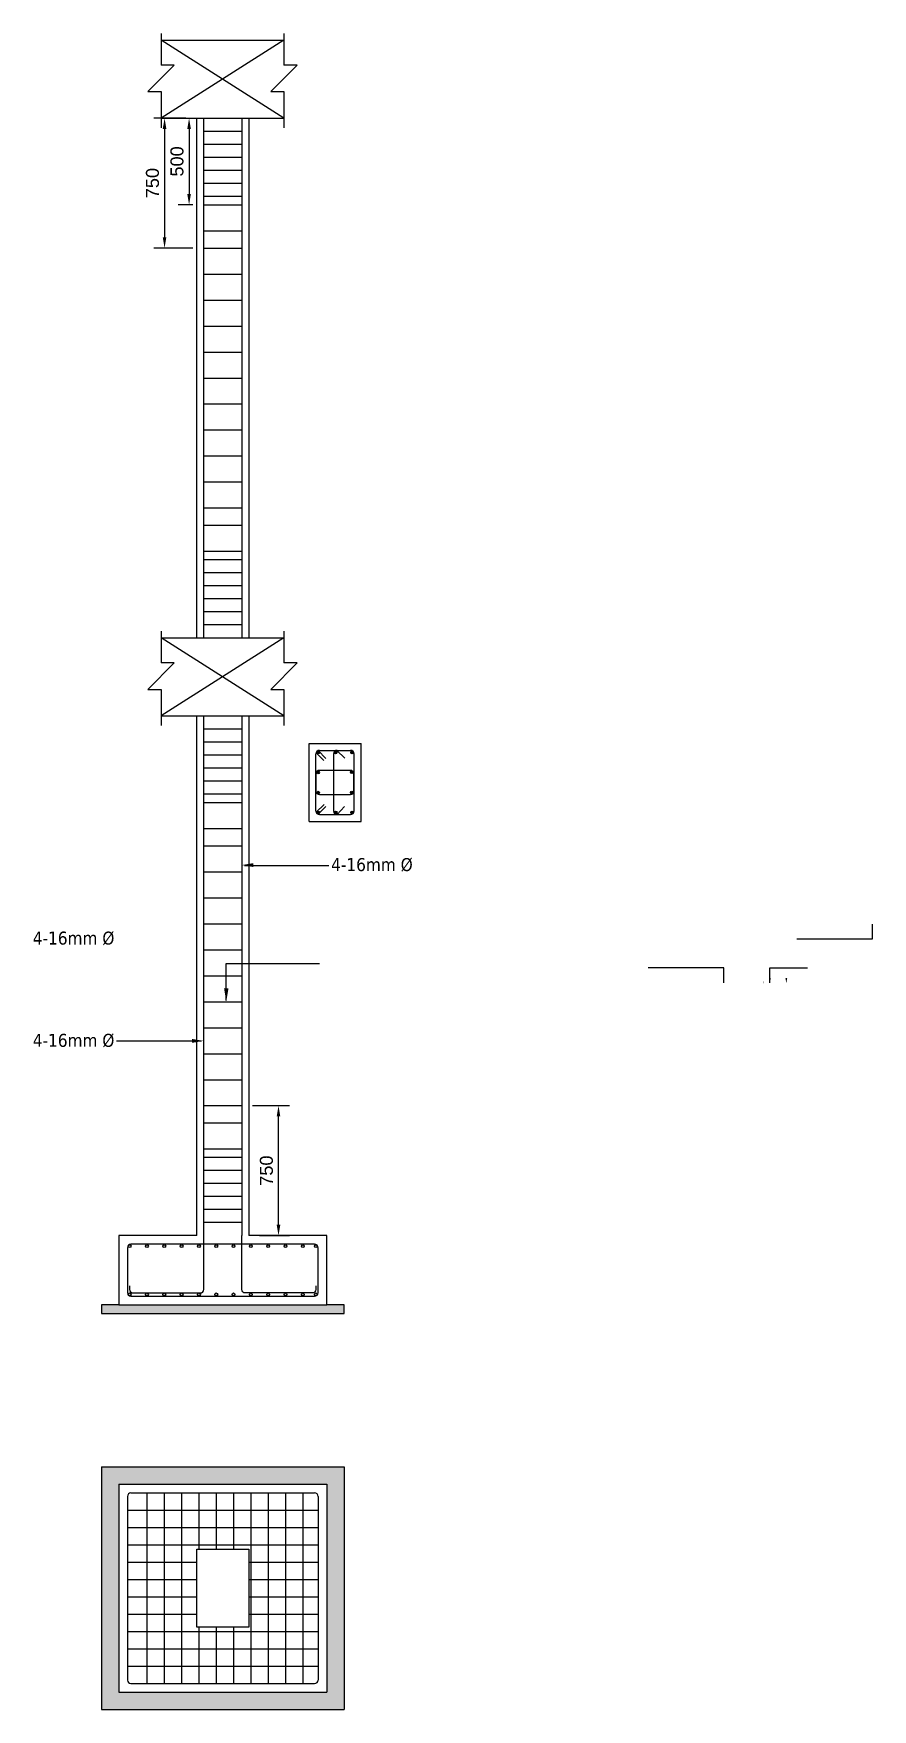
# Model space of a CAD drawing. Header units: millimetres. Extents: x 2923 to 3086, y 1840 to 1916.
# Drawn here: x 2923.36 to 2928.2, y 1906.54 to 1916.21 of the extents above; entities that cross this region are included whole.
import ezdxf

# ---------------------------------------------------------------- set-up
doc = ezdxf.new("R2010")
doc.units = ezdxf.units.MM
for name, color, linetype in [('BEAM', 4, 'Continuous'), ('COLUMN', 1, 'Continuous'), ('DIM_50', 7, 'Continuous'), ('REINFORCEMENT', 50, 'Continuous')]:
    doc.layers.add(name, color=color, linetype=linetype)
doc.layers.add('Text', color=7, linetype='Continuous', lineweight=13)
doc.styles.get("Standard").update_dxf_attribs({"font": 'arial.ttf'})
doc.styles.add('Tahoma', font='tahoma.ttf')
doc.dimstyles.new('DIM-25', dxfattribs={"dimtxt": 0.075, "dimasz": 0.0625, "dimexe": 0.0625, "dimexo": 0.0625, "dimgap": 0.03125, "dimtad": 1, "dimdec": 0, "dimlfac": 1000, "dimzin": 1, "dimdsep": 46, "dimtxsty": 'Standard', "dimcen": 0.1, "dimadec": 0, "dimazin": 0, "dimtfac": 1, "dimtdec": 0, "dimtmove": 0, "dimatfit": 3, "dimfxl": 1, "dimarcsym": 0})

msp = doc.modelspace()

# ---------------------------------------------------------------- texts
at = {"layer": 'Text', "char_height": 0.075, "width": 0.597645, "style": 'Tahoma'}
for insert, attachment_point in [((2925.0777, 1911.4505), 1), ((2923.827, 1911.0261), 3), ((2923.827, 1910.436), 3)]:
    msp.add_mtext('4-16mm %%C', dxfattribs=dict(at, insert=insert, attachment_point=attachment_point))

# ---------------------------------------------------------------- blocks, each defined once
blk = doc.blocks.new('*D39')
at = {"color": 0, "lineweight": -2, "transparency": 16777216}
for p, q in [((2924.6248, 1910.0214), (2924.8366, 1910.0214)), ((2924.7741, 1909.3339), (2924.7741, 1909.9589)), ((2924.6648, 1909.2714), (2924.8366, 1909.2714))]:
    blk.add_line(p, q, dxfattribs=at)
at = {"color": 0, "transparency": 16777216}
for points in [[(2924.7637, 1909.9589), (2924.7845, 1909.9589), (2924.7741, 1910.0214)], [(2924.7637, 1909.3339), (2924.7845, 1909.3339), (2924.7741, 1909.2714)]]:
    blk.add_solid(points, dxfattribs=at)
at = {"layer": 'Defpoints', "color": 0, "transparency": 16777216}
for p in [(2924.5623, 1910.0214), (2924.7741, 1910.0214), (2924.6023, 1909.2714)]:
    blk.add_point(p, dxfattribs=at)
at = {"color": 0, "transparency": 16777216, "insert": (2924.7045, 1909.6464), "char_height": 0.075, "attachment_point": 5, "rotation": 90}
blk.add_mtext('750', dxfattribs=at)
blk = doc.blocks.new('*D40')
at = {"color": 0, "lineweight": -2, "transparency": 16777216}
for p, q in [((2924.2398, 1915.7214), (2924.1955, 1915.7214)), ((2924.258, 1915.6589), (2924.258, 1915.2839)), ((2924.2798, 1915.2214), (2924.1955, 1915.2214))]:
    blk.add_line(p, q, dxfattribs=at)
at = {"color": 0, "transparency": 16777216}
for points in [[(2924.2476, 1915.6589), (2924.2684, 1915.6589), (2924.258, 1915.7214)], [(2924.2476, 1915.2839), (2924.2684, 1915.2839), (2924.258, 1915.2214)]]:
    blk.add_solid(points, dxfattribs=at)
at = {"layer": 'Defpoints', "color": 0, "transparency": 16777216}
for p in [(2924.3023, 1915.7214), (2924.258, 1915.2214), (2924.3423, 1915.2214)]:
    blk.add_point(p, dxfattribs=at)
at = {"color": 0, "transparency": 16777216, "insert": (2924.1884, 1915.4714), "char_height": 0.075, "attachment_point": 5, "rotation": 90}
blk.add_mtext('500', dxfattribs=at)
blk = doc.blocks.new('*D41')
at = {"color": 0, "lineweight": -2, "transparency": 16777216}
for p, q in [((2924.2398, 1915.7214), (2924.0541, 1915.7214)), ((2924.1166, 1915.6589), (2924.1166, 1915.0339)), ((2924.2798, 1914.9714), (2924.0541, 1914.9714))]:
    blk.add_line(p, q, dxfattribs=at)
at = {"color": 0, "transparency": 16777216}
for points in [[(2924.1061, 1915.6589), (2924.127, 1915.6589), (2924.1166, 1915.7214)], [(2924.1061, 1915.0339), (2924.127, 1915.0339), (2924.1166, 1914.9714)]]:
    blk.add_solid(points, dxfattribs=at)
at = {"layer": 'Defpoints', "color": 0, "transparency": 16777216}
for p in [(2924.3023, 1915.7214), (2924.1166, 1914.9714), (2924.3423, 1914.9714)]:
    blk.add_point(p, dxfattribs=at)
at = {"color": 0, "transparency": 16777216, "insert": (2924.047, 1915.3464), "char_height": 0.075, "attachment_point": 5, "rotation": 90}
blk.add_mtext('750', dxfattribs=at)

# ---------------------------------------------------------------- dimensions: what is measured, and where the dimension line sits
for base, p2, picture, middle in [((2924.1166, 1914.9714), (2924.3423, 1914.9714), '*D41', (2924.1166, 1915.3464)), ((2924.258, 1915.2214), (2924.3423, 1915.2214), '*D40', (2924.258, 1915.4714))]:
    dim = msp.add_linear_dim(base=base, p1=(2924.3023, 1915.7214), p2=p2, angle=90, dimstyle='DIM-25')
    dim.commit()
    dim.dimension.update_dxf_attribs({"geometry": picture, "text_midpoint": middle, "dimtype": 160})
dim = msp.add_linear_dim(base=(2924.7741, 1910.0214), p1=(2924.6023, 1909.2714), p2=(2924.5623, 1910.0214), angle=90, dimstyle='DIM-25')
dim.commit()
dim.dimension.update_dxf_attribs({"geometry": '*D39', "text_midpoint": (2924.7045, 1909.6464)})

# ---------------------------------------------------------------- hatches: boundary and pattern name
at = {"true_color": 0x636466}
h = msp.add_hatch(color=251, dxfattribs=at)
h.dxf.hatch_style = 1
h.paths.add_polyline_path([(2925.1523, 1908.8714), (2925.0523, 1908.8714), (2923.8523, 1908.8714), (2923.7523, 1908.8714), (2923.7523, 1908.8214), (2925.1523, 1908.8214)])
h = msp.add_hatch(color=251, dxfattribs=at)
h.dxf.hatch_style = 1
h.paths.add_polyline_path([(2925.1523, 1907.9362), (2923.7523, 1907.9362), (2923.7523, 1906.5362), (2925.1523, 1906.5362)])
h.paths.add_polyline_path([(2923.8523, 1907.8362), (2925.0523, 1907.8362), (2925.0523, 1906.6362), (2923.8523, 1906.6362)], flags=16)
h.paths.add_polyline_path([(2923.9223, 1907.7862), (2924.9823, 1907.7862, -0.414214), (2925.0023, 1907.7662), (2925.0023, 1906.7062, -0.414214), (2924.9823, 1906.6862), (2923.9223, 1906.6862, -0.414214), (2923.9023, 1906.7062), (2923.9023, 1907.7662, -0.414214)], flags=0)
h.paths.add_polyline_path([(2924.915, 1907.6862), (2924.915, 1906.7862), (2924.015, 1906.7862), (2924.015, 1907.6862)], flags=0)
h.paths.add_polyline_path([(2924.815, 1907.5862), (2924.815, 1906.8862), (2924.115, 1906.8862), (2924.115, 1907.5862)], flags=0)
h.paths.add_polyline_path([(2924.715, 1907.4862), (2924.715, 1906.9862), (2924.215, 1906.9862), (2924.215, 1907.4862)], flags=0)
h.paths.add_polyline_path([(2924.3023, 1907.4612), (2924.6023, 1907.4612), (2924.6023, 1907.3862), (2924.615, 1907.3862), (2924.615, 1907.0862), (2924.6023, 1907.0862), (2924.6023, 1907.0112), (2924.3023, 1907.0112)], flags=0)
at = {"layer": 'REINFORCEMENT'}
h = msp.add_hatch(color=256, dxfattribs=at)
h.dxf.hatch_style = 1
h.paths.add_polyline_path([(2924.9937, 1912.06, 1), (2925.0097, 1912.06, 1)])
h = msp.add_hatch(color=256, dxfattribs=at)
h.dxf.hatch_style = 1
h.paths.add_polyline_path([(2925.0953, 1912.0595, 1), (2925.1113, 1912.0595, 1)])
h = msp.add_hatch(color=256, dxfattribs=at)
h.dxf.hatch_style = 1
h.paths.add_polyline_path([(2925.1909, 1912.06, 1), (2925.2069, 1912.06, 1)])
h = msp.add_hatch(color=256, dxfattribs=at)
h.dxf.hatch_style = 1
h.paths.add_polyline_path([(2924.9937, 1911.945, 1), (2925.0097, 1911.945, 1)])
h = msp.add_hatch(color=256, dxfattribs=at)
h.dxf.hatch_style = 1
h.paths.add_polyline_path([(2925.189, 1911.946, 1), (2925.205, 1911.946, 1)])
h = msp.add_hatch(color=256, dxfattribs=at)
h.dxf.hatch_style = 1
h.paths.add_polyline_path([(2924.9948, 1911.8279, 1), (2925.0108, 1911.8279, 1)])
h = msp.add_hatch(color=256, dxfattribs=at)
h.dxf.hatch_style = 1
h.paths.add_polyline_path([(2925.1897, 1911.8286, 1), (2925.2057, 1911.8286, 1)])
h = msp.add_hatch(color=256, dxfattribs=at)
h.dxf.hatch_style = 1
h.paths.add_polyline_path([(2925.0097, 1911.714, 1), (2924.9937, 1911.714, 1)])
h = msp.add_hatch(color=256, dxfattribs=at)
h.dxf.hatch_style = 1
h.paths.add_polyline_path([(2925.1119, 1911.7139, 1), (2925.0959, 1911.7139, 1)])
h = msp.add_hatch(color=256, dxfattribs=at)
h.dxf.hatch_style = 1
h.paths.add_polyline_path([(2925.2069, 1911.714, 1), (2925.1909, 1911.714, 1)])
h = msp.add_hatch(color=256, dxfattribs=at)
h.dxf.hatch_style = 1
h.paths.add_polyline_path([(2923.907, 1909.2106, 1), (2923.923, 1909.2106, 1)])
h.paths.add_polyline_path([(2924.023, 1909.2106, 1), (2924.007, 1909.2106, 1)])
h.paths.add_polyline_path([(2924.123, 1909.2106, 1), (2924.107, 1909.2106, 1)])
h.paths.add_polyline_path([(2924.223, 1909.2106, 1), (2924.207, 1909.2106, 1)])
h.paths.add_polyline_path([(2924.323, 1909.2106, 1), (2924.307, 1909.2106, 1)])
h.paths.add_polyline_path([(2924.423, 1909.2106, 1), (2924.407, 1909.2106, 1)])
h.paths.add_polyline_path([(2924.523, 1909.2106, 1), (2924.507, 1909.2106, 1)])
h.paths.add_polyline_path([(2924.623, 1909.2106, 1), (2924.607, 1909.2106, 1)])
h.paths.add_polyline_path([(2924.723, 1909.2106, 1), (2924.707, 1909.2106, 1)])
h.paths.add_polyline_path([(2924.823, 1909.2106, 1), (2924.807, 1909.2106, 1)])
h.paths.add_polyline_path([(2924.923, 1909.2106, 1), (2924.907, 1909.2106, 1)])
h.paths.add_polyline_path([(2924.9977, 1909.2106, 1), (2924.9817, 1909.2106, 1)])
h.paths.add_polyline_path([(2924.9977, 1908.9322, 1), (2924.9817, 1908.9322, 1)])
h.paths.add_polyline_path([(2924.923, 1908.9322, 1), (2924.907, 1908.9322, 1)])
h.paths.add_polyline_path([(2924.823, 1908.9322, 1), (2924.807, 1908.9322, 1)])
h.paths.add_polyline_path([(2924.707, 1908.9322, 1), (2924.723, 1908.9322, 1)])
h.paths.add_polyline_path([(2924.623, 1908.9322, 1), (2924.607, 1908.9322, 1)])
h.paths.add_polyline_path([(2924.523, 1908.9322, 1), (2924.507, 1908.9322, 1)])
h.paths.add_polyline_path([(2923.923, 1908.9322, 1), (2923.907, 1908.9322, 1)])
h.paths.add_polyline_path([(2924.023, 1908.9322, 1), (2924.007, 1908.9322, 1)])
h.paths.add_polyline_path([(2924.123, 1908.9322, 1), (2924.107, 1908.9322, 1)])
h.paths.add_polyline_path([(2924.223, 1908.9322, 1), (2924.207, 1908.9322, 1)])
h.paths.add_polyline_path([(2924.323, 1908.9322, 1), (2924.307, 1908.9322, 1)])
h.paths.add_polyline_path([(2924.423, 1908.9322, 1), (2924.407, 1908.9322, 1)])
at = {"layer": 'REINFORCEMENT', "true_color": 0x636466, "transparency": 33554684}
h = msp.add_hatch(dxfattribs=at)
h.set_pattern_fill('ANSI31', color=251)
h.paths.add_polyline_path([(2925.1523, 1908.8714), (2925.0523, 1908.8714), (2923.8523, 1908.8714), (2923.7523, 1908.8714), (2923.7523, 1908.8214), (2925.1523, 1908.8214)])

# ---------------------------------------------------------------- linework, layer by layer
for p, q in [((2924.096, 1916.2097), (2924.096, 1916.0266)), ((2924.8052, 1916.1714), (2924.096, 1915.7214)), ((2924.8052, 1915.7214), (2924.096, 1916.1714)), ((2924.8052, 1916.2097), (2924.8052, 1916.0266)), ((2924.0201, 1915.8743), (2924.1724, 1916.0266)), ((2924.1724, 1916.0266), (2924.096, 1916.0266)), ((2924.7293, 1915.8743), (2924.8816, 1916.0266)), ((2924.8816, 1916.0266), (2924.8052, 1916.0266)), ((2924.0201, 1915.8743), (2924.0963, 1915.8743)), ((2924.096, 1915.8743), (2924.096, 1915.6661)), ((2924.7293, 1915.8743), (2924.8054, 1915.8743)), ((2924.8052, 1915.8743), (2924.8052, 1915.6661)), ((2924.096, 1912.7597), (2924.096, 1912.5766)), ((2924.8052, 1912.7597), (2924.8052, 1912.5766)), ((2924.8052, 1912.7214), (2924.096, 1912.2714)), ((2924.8052, 1912.2714), (2924.096, 1912.7214)), ((2924.0201, 1912.4243), (2924.1724, 1912.5766)), ((2924.1724, 1912.5766), (2924.096, 1912.5766)), ((2924.7293, 1912.4243), (2924.8816, 1912.5766)), ((2924.8816, 1912.5766), (2924.8052, 1912.5766)), ((2924.0201, 1912.4243), (2924.0963, 1912.4243)), ((2924.096, 1912.4243), (2924.096, 1912.2161)), ((2924.7293, 1912.4243), (2924.8054, 1912.4243)), ((2924.8052, 1912.4243), (2924.8052, 1912.2161)), ((2924.3023, 1909.2714), (2923.8523, 1909.2714)), ((2923.8523, 1909.2714), (2923.8523, 1908.8714)), ((2925.0523, 1909.2714), (2924.6023, 1909.2714)), ((2925.0523, 1908.8714), (2925.0523, 1909.2714)), ((2923.8523, 1908.8714), (2923.7523, 1908.8714)), ((2923.7523, 1908.8714), (2923.7523, 1908.8214)), ((2923.7523, 1908.8214), (2925.1523, 1908.8214)), ((2923.8523, 1908.8714), (2925.0523, 1908.8714)), ((2925.1523, 1908.8714), (2925.0523, 1908.8714)), ((2925.1523, 1908.8214), (2925.1523, 1908.8714)), ((2923.7523, 1907.9362), (2923.7523, 1906.5362)), ((2923.7523, 1907.9362), (2925.1523, 1907.9362)), ((2925.1523, 1907.9362), (2925.1523, 1906.5362)), ((2923.8523, 1907.8362), (2925.0523, 1907.8362)), ((2923.8523, 1907.8362), (2923.8523, 1906.6362)), ((2925.0523, 1907.8362), (2925.0523, 1906.6362)), ((2923.8523, 1906.6362), (2925.0523, 1906.6362)), ((2923.7523, 1906.5362), (2925.1523, 1906.5362))]:
    msp.add_line(p, q)
for points in [[(2928.1999, 1911.0686), (2928.1999, 1910.9821), (2927.7643, 1910.9821)], [(2924.4717, 1910.6282), (2924.4717, 1910.8421), (2925.01, 1910.8421)], [(2927.3435, 1910.7304), (2927.3435, 1910.817), (2926.9079, 1910.817)], [(2927.6094, 1910.7304), (2927.6094, 1910.817), (2927.8272, 1910.817)]]:
    msp.add_lwpolyline(points)
at = {"layer": 'BEAM'}
for p, q in [((2924.096, 1916.1714), (2924.8052, 1916.1714)), ((2924.096, 1915.7214), (2924.8052, 1915.7214)), ((2924.096, 1912.7214), (2924.8052, 1912.7214)), ((2924.096, 1912.2714), (2924.8052, 1912.2714))]:
    msp.add_line(p, q, dxfattribs=at)
at = {"layer": 'COLUMN'}
for p, q in [((2924.3023, 1912.7214), (2924.3023, 1915.7214)), ((2924.6023, 1915.7214), (2924.6023, 1912.7214)), ((2924.3023, 1909.2714), (2924.3023, 1912.2714)), ((2924.6023, 1912.2714), (2924.6023, 1909.2714)), ((2924.9503, 1911.662), (2924.9503, 1912.112)), ((2924.9503, 1912.112), (2925.2503, 1912.112)), ((2925.2503, 1911.662), (2925.2503, 1912.112)), ((2924.9503, 1911.662), (2925.2503, 1911.662))]:
    msp.add_line(p, q, dxfattribs=at)
msp.add_lwpolyline([(2924.3023, 1907.4612), (2924.6023, 1907.4612), (2924.6023, 1907.0112), (2924.3023, 1907.0112)], close=True, dxfattribs=at)
at = {"layer": 'DIM_50', "linetype": 'ByBlock', "lineweight": -2}
for p, q in [((2924.5778, 1911.4085), (2925.0648, 1911.4085)), ((2924.3269, 1910.394), (2923.8399, 1910.394))]:
    msp.add_line(p, q, dxfattribs=at)
at = {"layer": 'DIM_50'}
for points in [[(2924.6295, 1911.4211), (2924.5623, 1911.4099), (2924.6295, 1911.3987)], [(2928.1977, 1911.0594), (2928.1997, 1911.0714), (2928.2017, 1911.0594)], [(2927.3413, 1910.7396), (2927.3432, 1910.7277), (2927.3452, 1910.7396)], [(2927.5768, 1910.7396), (2927.5748, 1910.7277), (2927.5728, 1910.7396)], [(2927.615, 1910.7592), (2927.6097, 1910.7277), (2927.6045, 1910.7592)], [(2927.7098, 1910.7592), (2927.7046, 1910.7277), (2927.6993, 1910.7592)], [(2924.4856, 1910.6993), (2924.4726, 1910.6214), (2924.4596, 1910.6993)], [(2924.2752, 1910.4066), (2924.3423, 1910.3954), (2924.2752, 1910.3842)]]:
    msp.add_solid(points, dxfattribs=at)
at = {"layer": 'REINFORCEMENT'}
for p, q in [((2924.3423, 1912.7214), (2924.3423, 1915.7214)), ((2924.5623, 1915.7214), (2924.5623, 1912.7214)), ((2924.3423, 1915.6464), (2924.5623, 1915.6464)), ((2924.3423, 1915.5714), (2924.5623, 1915.5714)), ((2924.3423, 1915.4964), (2924.5623, 1915.4964)), ((2924.3423, 1915.4214), (2924.5623, 1915.4214)), ((2924.3423, 1915.3464), (2924.5623, 1915.3464)), ((2924.3423, 1915.2714), (2924.5623, 1915.2714)), ((2924.3423, 1915.2214), (2924.5623, 1915.2214)), ((2924.3423, 1915.0714), (2924.5623, 1915.0714)), ((2924.3423, 1914.9714), (2924.5623, 1914.9714)), ((2924.3423, 1914.8214), (2924.5623, 1914.8214)), ((2924.3423, 1914.6714), (2924.5623, 1914.6714)), ((2924.3423, 1914.5214), (2924.5623, 1914.5214)), ((2924.3423, 1914.3714), (2924.5623, 1914.3714)), ((2924.3423, 1914.2214), (2924.5623, 1914.2214)), ((2924.3423, 1914.0714), (2924.5623, 1914.0714)), ((2924.3423, 1913.9214), (2924.5623, 1913.9214)), ((2924.3423, 1913.7714), (2924.5623, 1913.7714)), ((2924.3423, 1913.6214), (2924.5623, 1913.6214)), ((2924.3423, 1913.4714), (2924.5623, 1913.4714)), ((2924.3423, 1913.3714), (2924.5623, 1913.3714)), ((2924.3423, 1913.2214), (2924.5623, 1913.2214)), ((2924.5623, 1913.1714), (2924.3423, 1913.1714)), ((2924.5623, 1913.0964), (2924.3423, 1913.0964)), ((2924.5623, 1913.0214), (2924.3423, 1913.0214)), ((2924.5623, 1912.9464), (2924.3423, 1912.9464)), ((2924.5623, 1912.8714), (2924.3423, 1912.8714)), ((2924.5623, 1912.7964), (2924.3423, 1912.7964)), ((2924.3423, 1909.2714), (2924.3423, 1912.2714)), ((2924.3423, 1912.2714), (2924.5623, 1912.2714)), ((2924.5623, 1912.2714), (2924.5623, 1909.2714)), ((2924.3423, 1912.1964), (2924.5623, 1912.1964)), ((2924.3423, 1912.1214), (2924.5623, 1912.1214)), ((2925.0027, 1912.0705), (2925.048, 1912.0253)), ((2925.0103, 1912.072), (2925.1903, 1912.072)), ((2925.1116, 1912.072), (2925.1569, 1912.0267)), ((2925.1123, 1912.072), (2925.1285, 1912.072)), ((2924.3423, 1912.0464), (2924.5623, 1912.0464)), ((2924.9903, 1911.722), (2924.9903, 1912.052)), ((2924.9914, 1912.0585), (2925.0366, 1912.0133)), ((2925.0923, 1912.052), (2925.0923, 1911.722)), ((2925.2103, 1911.722), (2925.2103, 1912.052)), ((2924.3423, 1911.9714), (2924.5623, 1911.9714)), ((2924.3423, 1911.8964), (2924.5623, 1911.8964)), ((2924.3423, 1911.8214), (2924.5623, 1911.8214)), ((2924.3423, 1911.7714), (2924.5623, 1911.7714)), ((2924.9914, 1911.7154), (2925.0367, 1911.7606)), ((2925.0028, 1911.7034), (2925.0481, 1911.7487)), ((2925.0103, 1911.702), (2925.1903, 1911.702)), ((2925.1119, 1911.702), (2925.1549, 1911.7475)), ((2925.1123, 1911.702), (2925.1326, 1911.702)), ((2924.3423, 1911.6214), (2924.5623, 1911.6214)), ((2924.3423, 1911.5214), (2924.5623, 1911.5214)), ((2924.3423, 1911.3714), (2924.5623, 1911.3714)), ((2924.3423, 1911.2214), (2924.5623, 1911.2214)), ((2924.3423, 1911.0714), (2924.5623, 1911.0714)), ((2924.3423, 1910.9214), (2924.5623, 1910.9214)), ((2924.3423, 1910.7714), (2924.5623, 1910.7714)), ((2924.3423, 1910.6214), (2924.5623, 1910.6214)), ((2924.3423, 1910.4714), (2924.5623, 1910.4714)), ((2924.3423, 1910.3214), (2924.5623, 1910.3214)), ((2924.3423, 1910.1714), (2924.5623, 1910.1714)), ((2924.3423, 1910.0214), (2924.5623, 1910.0214)), ((2924.3423, 1909.9214), (2924.5623, 1909.9214)), ((2924.3423, 1909.7714), (2924.5623, 1909.7714)), ((2924.5623, 1909.7214), (2924.3423, 1909.7214)), ((2924.5623, 1909.6464), (2924.3423, 1909.6464)), ((2924.5623, 1909.5714), (2924.3423, 1909.5714)), ((2924.5623, 1909.4964), (2924.3423, 1909.4964)), ((2924.5623, 1909.4214), (2924.3423, 1909.4214)), ((2924.5623, 1909.3464), (2924.3423, 1909.3464)), ((2923.9023, 1909.2014), (2923.9023, 1908.9414)), ((2924.9823, 1909.2214), (2923.9223, 1909.2214)), ((2925.0023, 1908.9414), (2925.0023, 1909.2014)), ((2923.9223, 1908.9214), (2924.9823, 1908.9214)), ((2923.9023, 1907.7662), (2923.9023, 1906.7062)), ((2923.9223, 1907.7862), (2924.9823, 1907.7862)), ((2924.015, 1907.7862), (2924.015, 1906.6862)), ((2924.115, 1907.7862), (2924.115, 1906.6862)), ((2924.215, 1907.7862), (2924.215, 1906.6862)), ((2924.315, 1907.7862), (2924.315, 1907.4612)), ((2924.415, 1907.7862), (2924.415, 1907.4612)), ((2924.515, 1907.7862), (2924.515, 1907.4612)), ((2924.615, 1907.7862), (2924.615, 1906.6862)), ((2924.715, 1907.7862), (2924.715, 1906.6862)), ((2924.815, 1907.7862), (2924.815, 1906.6862)), ((2924.915, 1907.7862), (2924.915, 1906.6862)), ((2925.0023, 1907.7662), (2925.0023, 1906.7062)), ((2923.9023, 1907.6862), (2925.0023, 1907.6862)), ((2923.9023, 1907.5862), (2925.0023, 1907.5862)), ((2923.9023, 1907.4862), (2925.0023, 1907.4862)), ((2923.9023, 1907.3862), (2924.3023, 1907.3862)), ((2924.6023, 1907.3862), (2925.0023, 1907.3862)), ((2923.9023, 1907.2862), (2924.3023, 1907.2862)), ((2924.6023, 1907.2862), (2925.0023, 1907.2862)), ((2923.9023, 1907.1862), (2924.3023, 1907.1862)), ((2924.6023, 1907.1862), (2925.0023, 1907.1862)), ((2923.9023, 1907.0862), (2924.3023, 1907.0862)), ((2924.6023, 1907.0862), (2925.0023, 1907.0862)), ((2923.9023, 1906.9862), (2925.0023, 1906.9862)), ((2924.315, 1907.0112), (2924.315, 1906.6862)), ((2924.415, 1907.0112), (2924.415, 1906.6862)), ((2924.515, 1907.0112), (2924.515, 1906.6862)), ((2923.9023, 1906.8862), (2925.0023, 1906.8862)), ((2923.9023, 1906.7862), (2925.0023, 1906.7862)), ((2923.9223, 1906.6862), (2924.9823, 1906.6862))]:
    msp.add_line(p, q, dxfattribs=at)
msp.add_lwpolyline([(2924.9897, 1911.9367), (2924.9897, 1911.8374, 0.414214), (2925.0097, 1911.8174), (2925.1897, 1911.8174, 0.414214), (2925.2097, 1911.8374), (2925.2097, 1911.9367, 0.414214), (2925.1897, 1911.9567), (2925.0097, 1911.9567, 0.414214)], format="xyb", close=True, dxfattribs=at)
for points in [[(2923.915, 1908.9822), (2923.915, 1908.9602, 0.414214), (2923.935, 1908.9402), (2924.3223, 1908.9402, 0.414214), (2924.3423, 1908.9602), (2924.3423, 1909.2714)], [(2924.9897, 1908.9822), (2924.9897, 1908.9602, -0.414214), (2924.9697, 1908.9402), (2924.5823, 1908.9402, -0.414214), (2924.5623, 1908.9602), (2924.5623, 1909.2714)]]:
    msp.add_lwpolyline(points, format="xyb", dxfattribs=at)
for centre in [(2925.0017, 1912.06), (2925.1033, 1912.0595), (2925.1989, 1912.06), (2925.0017, 1911.945), (2925.197, 1911.946), (2925.0028, 1911.8279), (2925.1977, 1911.8286), (2925.0017, 1911.714), (2925.1039, 1911.7139), (2925.1989, 1911.714), (2923.915, 1909.2106), (2924.015, 1909.2106), (2924.115, 1909.2106), (2924.215, 1909.2106), (2924.315, 1909.2106), (2924.415, 1909.2106), (2924.515, 1909.2106), (2924.615, 1909.2106), (2924.715, 1909.2106), (2924.815, 1909.2106), (2924.915, 1909.2106), (2924.9897, 1909.2106), (2923.915, 1908.9322), (2924.015, 1908.9322), (2924.115, 1908.9322), (2924.215, 1908.9322), (2924.315, 1908.9322), (2924.415, 1908.9322), (2924.515, 1908.9322), (2924.615, 1908.9322), (2924.715, 1908.9322), (2924.815, 1908.9322), (2924.915, 1908.9322), (2924.9897, 1908.9322)]:
    msp.add_circle(centre, 0.008, dxfattribs=at)
for centre, start, end in [((2925.0103, 1912.052), 90, 180), ((2925.1123, 1912.052), 90, 180), ((2925.1903, 1912.052), 360, 90), ((2925.0103, 1911.722), 180, 270), ((2925.1123, 1911.722), 180, 270), ((2925.1903, 1911.722), 270, 360), ((2923.9223, 1909.2014), 90, 180), ((2924.9823, 1909.2014), 0, 90), ((2923.9223, 1908.9414), 180, 270), ((2924.9823, 1908.9414), 270, 0), ((2923.9223, 1907.7662), 90, 180), ((2924.9823, 1907.7662), 360, 90), ((2923.9223, 1906.7062), 180, 270), ((2924.9823, 1906.7062), 270, 360)]:
    msp.add_arc(centre, 0.02, start, end, dxfattribs=at)

msp.set_redraw_order([(e.dxf.handle, doc.entitydb.next_handle()) for e in msp.query("TEXT MTEXT ATTDEF DIMENSION ARC_DIMENSION")])  # texts and dimensions are drawn at this point

doc.saveas('drawing.dxf')
